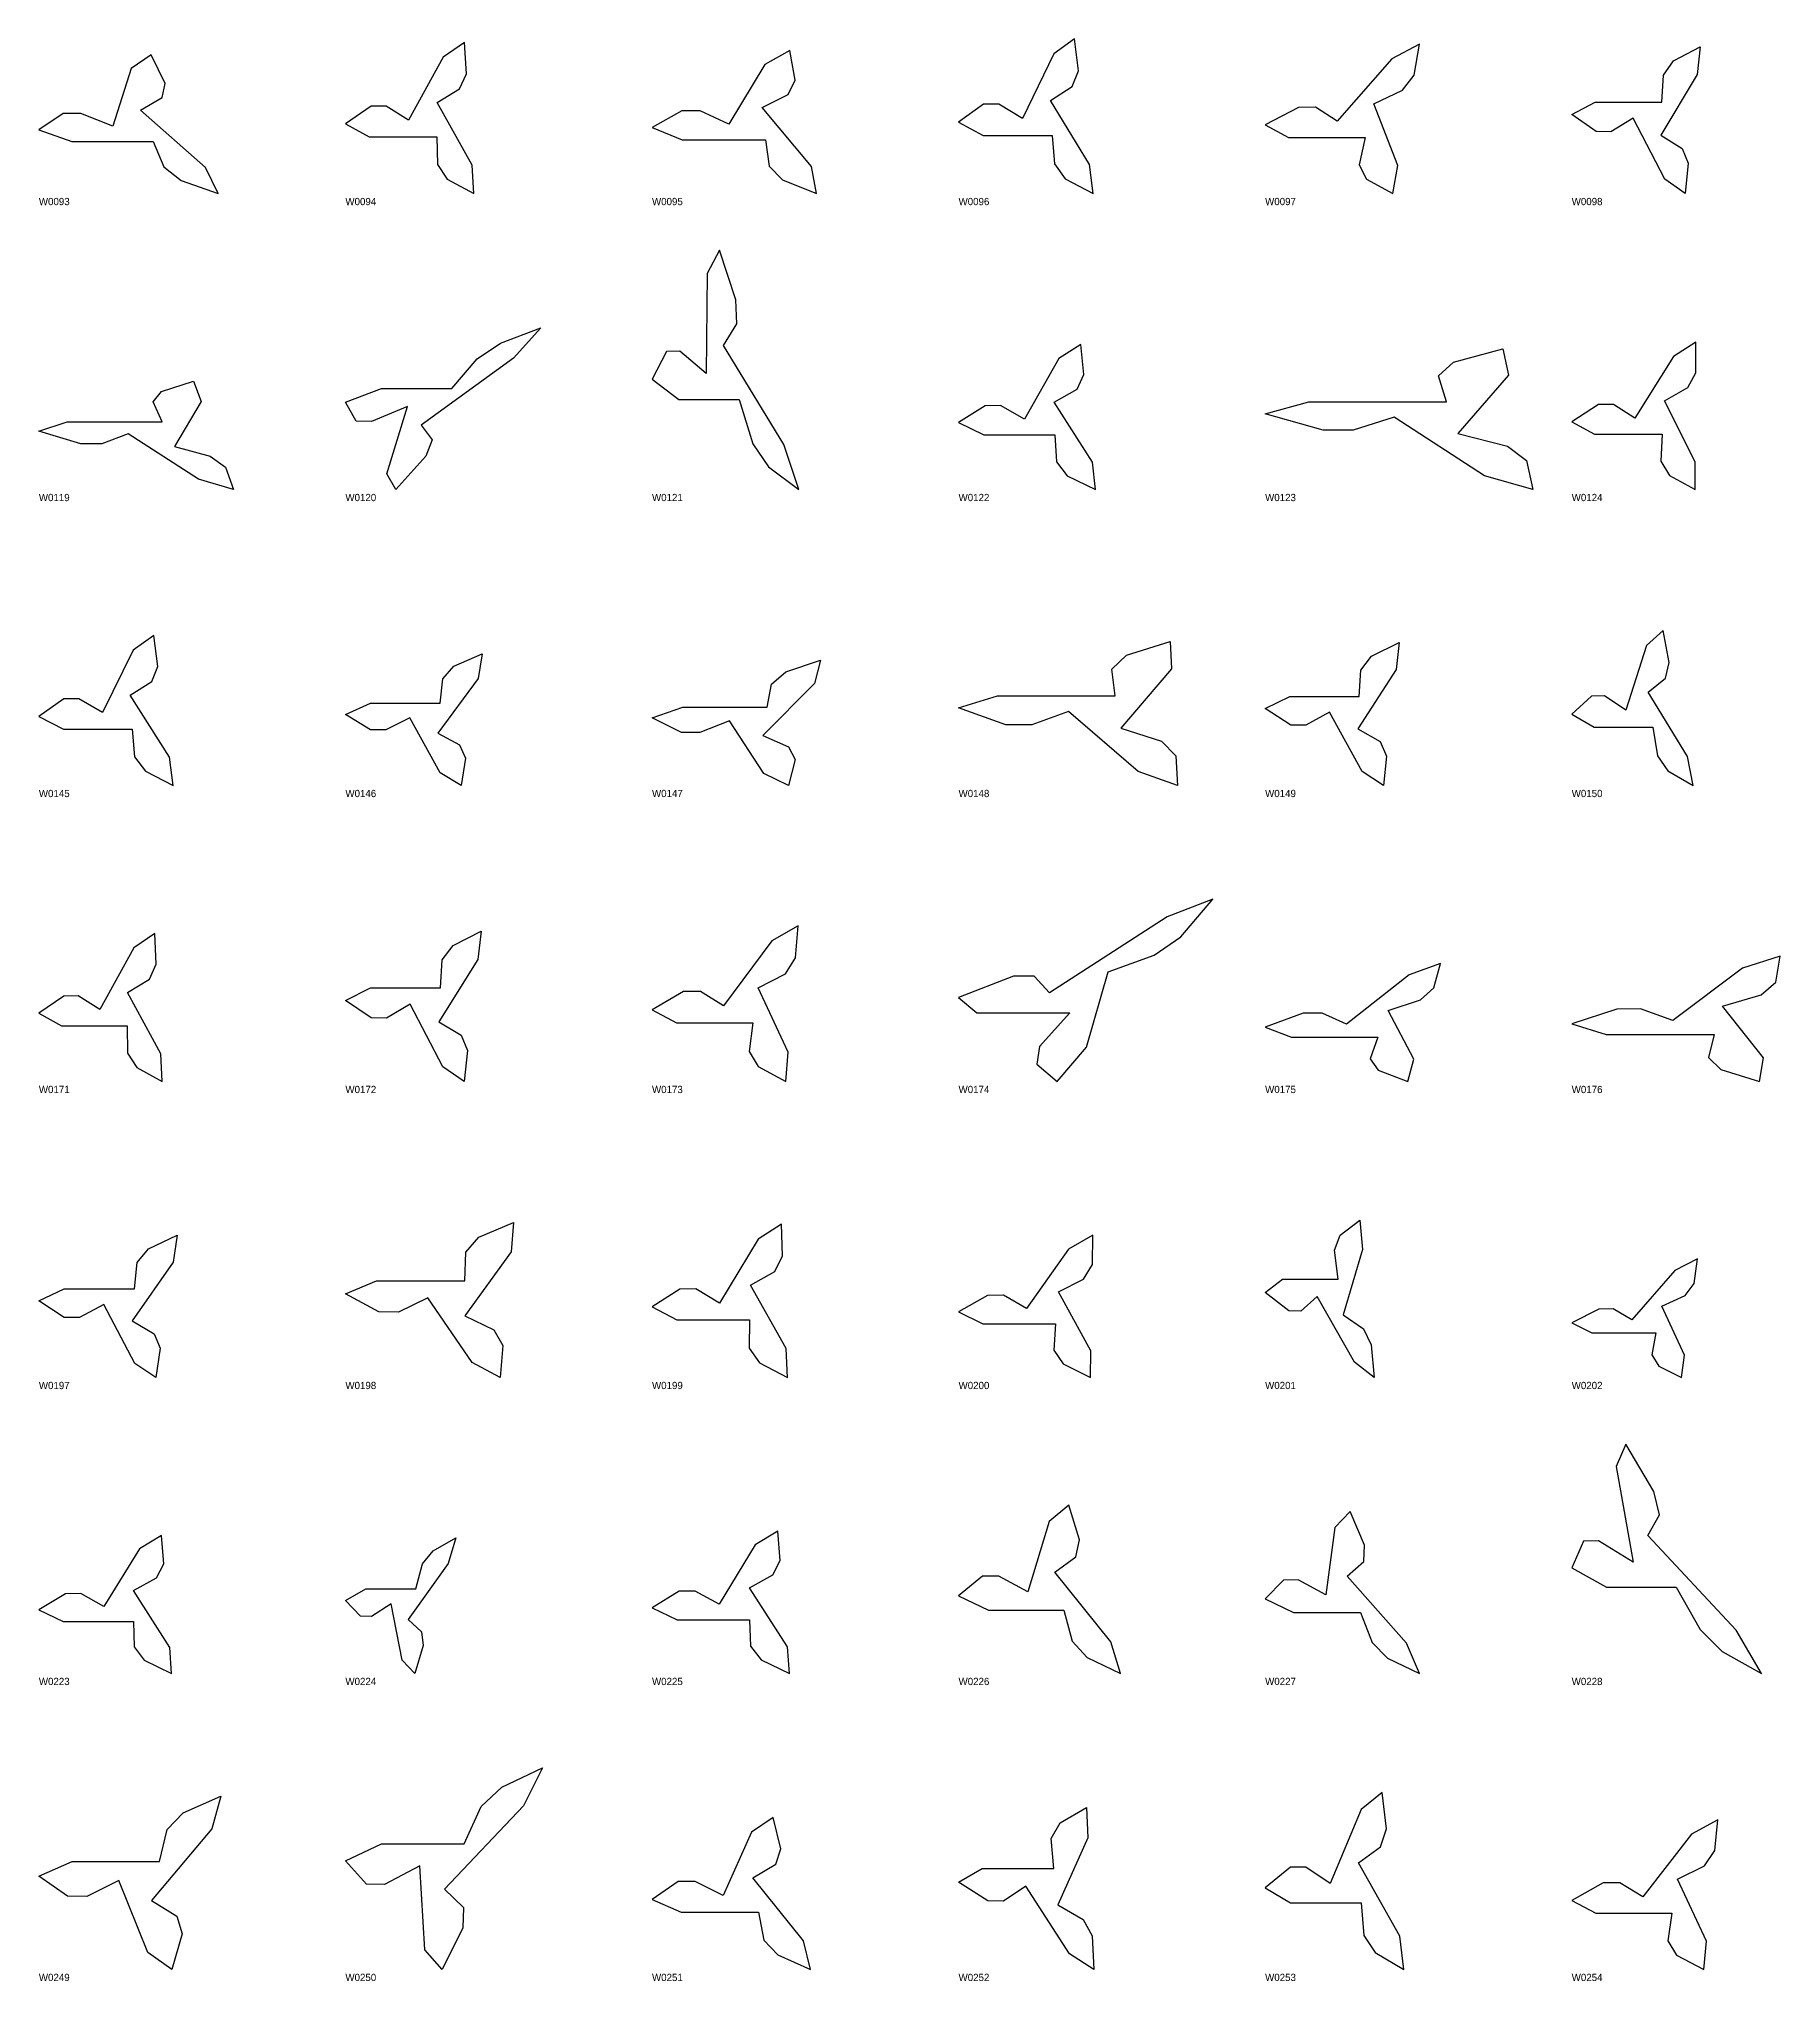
# Model space of a CAD drawing. Header units: millimetres. Extents: x 0 to 2703, y -1633 to 66.
# Drawn here: x 1476 to 2075, y -920 to -252 of the extents above; entities that cross this region are included whole.
import ezdxf

# ---------------------------------------------------------------- set-up
doc = ezdxf.new("R2010")
doc.units = ezdxf.units.MM

msp = doc.modelspace()

# ---------------------------------------------------------------- texts
at = {"layer": 'NEW_CATALOGUE_LABELS'}
for s, p in [('W0093', (1475.94, -309.34)), ('W0094', (1581.36, -309.34)), ('W0095', (1686.79, -309.34)), ('W0096', (1792.21, -309.34)), ('W0097', (1897.63, -309.34)), ('W0098', (2003.06, -309.34)), ('W0119', (1475.94, -411.12)), ('W0120', (1581.36, -411.12)), ('W0121', (1686.79, -411.12)), ('W0122', (1792.21, -411.12)), ('W0123', (1897.63, -411.12)), ('W0124', (2003.06, -411.12)), ('W0145', (1475.94, -512.9)), ('W0146', (1581.36, -512.9)), ('W0147', (1686.79, -512.9)), ('W0148', (1792.21, -512.9)), ('W0149', (1897.63, -512.9)), ('W0150', (2003.06, -512.9)), ('W0171', (1475.94, -614.68)), ('W0172', (1581.36, -614.68)), ('W0173', (1686.79, -614.68)), ('W0174', (1792.21, -614.68)), ('W0175', (1897.63, -614.68)), ('W0176', (2003.06, -614.68)), ('W0197', (1475.94, -716.47)), ('W0198', (1581.36, -716.47)), ('W0199', (1686.79, -716.47)), ('W0200', (1792.21, -716.47)), ('W0201', (1897.63, -716.47)), ('W0202', (2003.06, -716.47)), ('W0223', (1475.94, -818.25)), ('W0224', (1581.36, -818.25)), ('W0225', (1686.79, -818.25)), ('W0226', (1792.21, -818.25)), ('W0227', (1897.63, -818.25)), ('W0228', (2003.06, -818.25)), ('W0249', (1475.94, -920.03)), ('W0250', (1581.36, -920.03)), ('W0251', (1686.79, -920.03)), ('W0252', (1792.21, -920.03)), ('W0253', (1897.63, -920.03)), ('W0254', (2003.06, -920.03))]:
    msp.add_text(s, height=2.5, dxfattribs=at).set_placement(p)

# ---------------------------------------------------------------- linework, layer by layer
at = {"layer": 'RECOVERED_OUTLINES'}
for points in [[(1589.48, -285.81), (1612.83, -285.81), (1613.01, -295.39), (1616.38, -300.39), (1625.51, -305.34), (1624.91, -295.57), (1612.88, -274.06), (1620.55, -269.39), (1622.95, -264.12), (1622.29, -253.4), (1614.92, -258.44), (1603.05, -280.11), (1595.34, -275.29), (1590.21, -275.35), (1581.36, -281.41)], [(1800.72, -285.34), (1824.44, -285.34), (1825.2, -295.15), (1828.92, -300.27), (1838.49, -305.34), (1837.29, -295.34), (1823.79, -273.31), (1831.3, -268.52), (1833.43, -263.12), (1832.11, -252.15), (1824.93, -257.31), (1814.16, -279.5), (1806.04, -274.57), (1800.84, -274.63), (1792.21, -280.83)], [(1487.27, -287.42), (1515.21, -287.42), (1518.96, -296.21), (1524.84, -300.8), (1537.59, -305.34), (1533.26, -296.38), (1510.95, -276.65), (1518.4, -272.36), (1519.33, -267.52), (1514.58, -257.69), (1507.63, -262.31), (1501.41, -282.19), (1490.4, -277.77), (1484.3, -277.82), (1475.94, -283.38)], [(1697.19, -286.84), (1725.83, -286.84), (1727.03, -295.92), (1731.67, -300.66), (1743.37, -305.34), (1741.64, -296.09), (1724.7, -275.72), (1733.64, -271.3), (1736.05, -266.31), (1734.14, -256.16), (1725.62, -260.93), (1713.25, -281.45), (1703.31, -276.88), (1697.03, -276.94), (1686.79, -282.68)], [(1905.71, -286.05), (1932.07, -286.05), (1929.92, -295.51), (1932.49, -300.45), (1941.57, -305.34), (1943.3, -295.69), (1935.03, -274.45), (1944.84, -269.83), (1948.86, -264.62), (1950.75, -254.03), (1941.19, -259.01), (1922.43, -280.42), (1914.92, -275.66), (1909.12, -275.71), (1897.63, -281.7)], [(2011.18, -273.89), (2034.05, -273.89), (2034.6, -264.59), (2038.1, -259.74), (2047.23, -254.93), (2046.26, -264.41), (2033.66, -285.29), (2040.99, -289.82), (2043.14, -294.94), (2042.08, -305.34), (2035.05, -300.45), (2024.25, -279.42), (2016.51, -284.1), (2011.5, -284.04), (2003.06, -278.16)], [(1696.07, -376.19), (1716.81, -376.19), (1721.48, -391.36), (1726.83, -399.29), (1737.27, -407.12), (1732.13, -391.65), (1711.33, -357.59), (1715.94, -350.18), (1715.59, -341.84), (1709.96, -324.86), (1705.79, -332.84), (1705.44, -367.17), (1696.32, -359.53), (1691.8, -359.62), (1686.79, -369.22)], [(1593.72, -372.43), (1617.92, -372.43), (1626.69, -362.18), (1634.68, -356.82), (1648.57, -351.52), (1639.19, -361.98), (1607.45, -385), (1611.2, -390.01), (1608.97, -395.65), (1598.67, -407.12), (1595.56, -401.73), (1602.67, -378.53), (1590.36, -383.69), (1585.11, -383.63), (1581.36, -377.14)], [(1800.86, -388.36), (1825.35, -388.36), (1825.84, -397.56), (1829.53, -402.37), (1839.26, -407.12), (1838.32, -397.74), (1825.05, -377.08), (1832.95, -372.59), (1835.31, -367.52), (1834.29, -357.23), (1826.71, -362.07), (1814.92, -382.89), (1806.68, -378.25), (1801.31, -378.31), (1792.21, -384.13)], [(1912.66, -376.95), (1959.98, -376.95), (1957.25, -368.03), (1962.46, -363.36), (1979.36, -358.76), (1981.3, -367.85), (1963.9, -387.88), (1980.96, -392.23), (1987.54, -397.14), (1989.67, -407.12), (1973.1, -402.43), (1942, -382.25), (1927.94, -386.74), (1917.54, -386.68), (1897.63, -381.04)], [(2010.85, -388.09), (2034.13, -388.09), (2033.67, -397.42), (2036.69, -402.3), (2045.46, -407.12), (2045.51, -397.6), (2034.98, -376.64), (2042.94, -372.09), (2045.69, -366.95), (2045.75, -356.5), (2038.07, -361.42), (2024.76, -382.54), (2017.4, -377.84), (2012.29, -377.89), (2003.06, -383.8)], [(1485.72, -383.86), (1518.32, -383.86), (1515.2, -376.99), (1518.15, -373.4), (1529.15, -369.85), (1531.74, -376.86), (1522.53, -392.29), (1534.87, -395.65), (1540.08, -399.43), (1542.93, -407.12), (1530.87, -403.51), (1506.66, -387.95), (1497.6, -391.41), (1490.43, -391.37), (1475.94, -387.02)], [(1484.44, -489.5), (1508.06, -489.5), (1508.87, -499.01), (1512.6, -503.99), (1522.16, -508.9), (1520.91, -499.2), (1507.35, -477.83), (1514.81, -473.19), (1516.9, -467.95), (1515.53, -457.3), (1508.4, -462.31), (1497.79, -483.84), (1489.68, -479.05), (1484.5, -479.11), (1475.94, -485.13)], [(1805.59, -478.03), (1846.05, -478.03), (1844.88, -468.9), (1849.94, -464.13), (1864.99, -459.42), (1865.46, -468.73), (1847.97, -489.22), (1861.99, -493.67), (1866.98, -498.69), (1867.49, -508.9), (1853.94, -504.1), (1829.99, -483.45), (1817.38, -488.05), (1808.49, -487.99), (1792.21, -482.22)], [(1906.1, -478.26), (1929.96, -478.26), (1930.54, -469.2), (1934.18, -464.46), (1943.71, -459.78), (1942.69, -469.02), (1929.53, -489.36), (1937.18, -493.78), (1939.42, -498.77), (1938.3, -508.9), (1930.98, -504.14), (1919.73, -483.64), (1911.66, -488.2), (1906.43, -488.15), (1897.63, -482.42)], [(2010.73, -488.86), (2030.97, -488.86), (2032.51, -498.69), (2036.16, -503.83), (2044.78, -508.9), (2042.85, -498.88), (2029.32, -476.81), (2035.29, -472.01), (2036.61, -466.6), (2034.49, -455.6), (2028.83, -460.78), (2021.67, -483.01), (2014.29, -478.07), (2009.86, -478.13), (2003.06, -484.34)], [(1590.01, -480.63), (1613.92, -480.63), (1614.83, -472.27), (1618.66, -467.9), (1628.38, -463.59), (1627.02, -472.11), (1613.09, -490.87), (1620.59, -494.95), (1622.65, -499.55), (1621.16, -508.9), (1614, -504.51), (1603.47, -485.6), (1595.21, -489.8), (1589.97, -489.75), (1581.36, -484.47)], [(1697.44, -481.98), (1726.38, -481.98), (1727.91, -474.02), (1732.76, -469.86), (1744.75, -465.75), (1742.67, -473.87), (1724.86, -491.74), (1733.73, -495.62), (1736, -500), (1733.73, -508.9), (1725.28, -504.72), (1713.49, -486.71), (1703.28, -490.72), (1696.94, -490.67), (1686.79, -485.64)], [(1798.44, -587.11), (1830.51, -587.11), (1820.06, -598.67), (1819.1, -604.71), (1826.11, -610.68), (1836.19, -598.89), (1843.7, -572.94), (1859.45, -567.3), (1868.64, -560.94), (1879.7, -548), (1863.95, -554.08), (1823.43, -580.24), (1818.24, -574.42), (1811.13, -574.49), (1792.21, -581.8)], [(1483.74, -591.56), (1506.32, -591.56), (1506.4, -600.94), (1509.62, -605.84), (1518.39, -610.68), (1517.9, -601.12), (1506.48, -580.06), (1513.94, -575.48), (1516.31, -570.32), (1515.77, -559.83), (1508.6, -564.76), (1496.91, -585.98), (1489.51, -581.26), (1484.55, -581.32), (1475.94, -587.25)], [(1589.94, -578.43), (1614.02, -578.43), (1614.67, -568.89), (1618.39, -563.91), (1628.04, -558.99), (1626.94, -568.71), (1613.5, -590.12), (1621.18, -594.77), (1623.4, -600.02), (1622.2, -610.68), (1614.85, -605.67), (1603.65, -584.1), (1595.47, -588.9), (1590.19, -588.84), (1581.36, -582.81)], [(1695.24, -590.56), (1721.49, -590.56), (1720.24, -600.43), (1723.27, -605.59), (1732.78, -610.68), (1733.58, -600.62), (1723.33, -578.46), (1732.66, -573.65), (1736.16, -568.21), (1737.04, -557.17), (1728, -562.36), (1711.36, -584.69), (1703.42, -579.72), (1697.66, -579.78), (1686.79, -586.03)], [(2014.93, -594.48), (2052.07, -594.48), (2050.1, -602.42), (2054.29, -606.58), (2067.64, -610.68), (2068.97, -602.58), (2054.92, -584.73), (2068.21, -580.85), (2073.28, -576.48), (2074.74, -567.59), (2061.84, -571.77), (2037.85, -589.75), (2026.72, -585.75), (2018.56, -585.8), (2003.06, -590.83)], [(1906.65, -595.42), (1936.35, -595.42), (1933.74, -602.91), (1936.55, -606.82), (1946.69, -610.68), (1948.82, -603.05), (1939.9, -586.25), (1951.04, -582.6), (1955.66, -578.48), (1957.99, -570.1), (1947.13, -574.04), (1925.6, -590.97), (1917.22, -587.21), (1910.69, -587.25), (1897.63, -591.99)], [(1592, -679.22), (1622.48, -679.22), (1622.8, -669.4), (1627.25, -664.26), (1639.21, -659.19), (1638.33, -669.21), (1622.45, -691.27), (1632.42, -696.06), (1635.51, -701.47), (1634.55, -712.47), (1624.98, -707.3), (1609.66, -685.07), (1599.56, -690.01), (1592.87, -689.95), (1581.36, -683.74)], [(1695.35, -692.66), (1720.32, -692.66), (1720.26, -702.37), (1723.74, -707.45), (1733.37, -712.47), (1732.98, -702.56), (1720.69, -680.75), (1729.01, -676.01), (1731.72, -670.67), (1731.3, -659.8), (1723.29, -664.91), (1710.01, -686.88), (1701.89, -682), (1696.41, -682.06), (1686.79, -688.2)], [(1903.62, -678.7), (1922.7, -678.7), (1921.44, -668.71), (1923.47, -663.5), (1930.2, -658.34), (1931.14, -668.52), (1924.46, -690.93), (1931.41, -695.8), (1934.15, -701.3), (1935.18, -712.47), (1928.42, -707.21), (1915.54, -684.63), (1909.95, -689.66), (1905.75, -689.59), (1897.63, -683.28)], [(1484.67, -681.97), (1508.83, -681.97), (1509.76, -672.96), (1513.63, -668.25), (1523.45, -663.59), (1522.08, -672.79), (1507.99, -693.02), (1515.56, -697.42), (1517.64, -702.38), (1516.13, -712.47), (1508.9, -707.72), (1498.27, -687.33), (1489.93, -691.87), (1484.63, -691.81), (1475.94, -686.11)], [(1800.56, -694.08), (1825.6, -694.08), (1825.01, -703.09), (1828.22, -707.81), (1837.61, -712.47), (1837.75, -703.27), (1826.61, -683.02), (1835.21, -678.62), (1838.22, -673.66), (1838.38, -663.57), (1830.07, -668.32), (1815.57, -688.72), (1807.7, -684.18), (1802.2, -684.23), (1792.21, -689.94)], [(2010, -697.14), (2032.04, -697.14), (2030.65, -704.66), (2033.01, -708.58), (2040.82, -712.47), (2041.85, -704.8), (2034.02, -687.93), (2042.03, -684.27), (2045.16, -680.13), (2046.29, -671.72), (2038.51, -675.68), (2023.74, -692.68), (2017.26, -688.89), (2012.41, -688.94), (2003.06, -693.69)], [(2015.06, -784.61), (2039.03, -784.61), (2047.21, -799.14), (2054.85, -806.74), (2068.35, -814.25), (2059.58, -799.42), (2029.29, -766.79), (2033.27, -759.7), (2031.34, -751.7), (2021.71, -735.44), (2018.35, -743.09), (2024.24, -775.97), (2012.3, -768.65), (2007.09, -768.74), (2003.06, -777.93)], [(1802.45, -792.49), (1828.46, -792.49), (1831.27, -803.16), (1836.39, -808.73), (1847.9, -814.25), (1844.57, -803.36), (1825.32, -779.4), (1832.59, -774.2), (1833.83, -768.32), (1830.18, -756.38), (1823.34, -762), (1816.01, -786.14), (1806.11, -780.77), (1800.42, -780.84), (1792.21, -787.58)], [(1907.39, -793.32), (1930.42, -793.32), (1934.41, -803.58), (1939.72, -808.95), (1950.69, -814.25), (1946.21, -803.78), (1925.81, -780.74), (1931.52, -775.74), (1931.8, -770.09), (1926.89, -758.61), (1921.62, -764.01), (1918.51, -787.22), (1908.99, -782.06), (1903.96, -782.12), (1897.63, -788.61)], [(1484.33, -796.4), (1508.45, -796.4), (1508.66, -805.15), (1512.15, -809.72), (1521.59, -814.25), (1520.94, -805.32), (1508.48, -785.67), (1516.4, -781.4), (1518.87, -776.58), (1518.16, -766.79), (1510.56, -771.4), (1498.33, -791.2), (1490.36, -786.79), (1485.07, -786.84), (1475.94, -792.38)], [(1588.35, -785.18), (1605.58, -785.18), (1607.9, -776.59), (1611.52, -772.11), (1619.38, -767.67), (1616.71, -776.43), (1602.95, -795.72), (1607.54, -799.91), (1608.12, -804.63), (1605.19, -814.25), (1600.9, -809.73), (1597.07, -790.29), (1590.28, -794.62), (1586.52, -794.56), (1581.36, -789.13)], [(1695.48, -795.84), (1720.35, -795.84), (1720.66, -804.86), (1724.31, -809.58), (1734.09, -814.25), (1733.33, -805.04), (1720.27, -784.77), (1728.38, -780.36), (1730.87, -775.39), (1730.04, -765.29), (1722.25, -770.04), (1709.86, -790.47), (1701.6, -785.92), (1696.14, -785.98), (1686.79, -791.69)], [(1593.82, -872.79), (1622.21, -872.79), (1628.06, -860.01), (1635.1, -853.33), (1649.1, -846.73), (1642.63, -859.77), (1615.38, -888.46), (1621.96, -894.69), (1621.79, -901.73), (1614.68, -916.03), (1608.69, -909.3), (1606.97, -880.39), (1594.76, -886.82), (1588.57, -886.74), (1581.36, -878.66)], [(1487.45, -878.88), (1517.47, -878.88), (1520.06, -867.89), (1525.62, -862.16), (1538.57, -856.48), (1535.4, -867.68), (1514.66, -892.34), (1523.38, -897.7), (1525.17, -903.74), (1521.69, -916.03), (1513.46, -910.25), (1503.5, -885.41), (1492.41, -890.93), (1485.83, -890.87), (1475.94, -883.92)], [(1800.3, -881.27), (1825, -881.27), (1824.1, -871), (1827.1, -865.63), (1836.19, -860.33), (1836.66, -870.8), (1826.39, -893.87), (1835.04, -898.88), (1838.18, -904.53), (1838.7, -916.03), (1830.33, -910.62), (1815.3, -887.38), (1807.69, -892.55), (1802.27, -892.49), (1792.21, -885.99)], [(1906.41, -893.13), (1930.63, -893.13), (1931.58, -904.36), (1935.48, -910.23), (1945.35, -916.03), (1943.94, -904.58), (1929.75, -879.37), (1937.33, -873.89), (1939.4, -867.71), (1937.86, -855.15), (1930.62, -861.06), (1920.03, -886.46), (1911.64, -880.81), (1906.33, -880.88), (1897.63, -887.98)], [(1696.8, -896.36), (1723.4, -896.36), (1725.29, -906.01), (1730.01, -911.05), (1741.28, -916.03), (1738.88, -906.19), (1721.41, -884.54), (1729.32, -879.83), (1731.13, -874.53), (1728.49, -863.74), (1720.99, -868.81), (1711.26, -890.63), (1701.63, -885.77), (1695.81, -885.83), (1686.79, -891.93)], [(2011.41, -896.67), (2037.5, -896.67), (2036.16, -906.16), (2039.12, -911.12), (2048.51, -916.03), (2049.42, -906.34), (2039.46, -885.03), (2048.78, -880.4), (2052.32, -875.17), (2053.31, -864.55), (2044.27, -869.55), (2027.49, -891.02), (2019.66, -886.25), (2013.93, -886.3), (2003.06, -892.31)]]:
    msp.add_lwpolyline(points, close=True, dxfattribs=at)

msp.set_redraw_order([(e.dxf.handle, doc.entitydb.next_handle()) for e in msp.query("TEXT MTEXT ATTDEF DIMENSION ARC_DIMENSION")])  # texts and dimensions are drawn at this point

doc.saveas('drawing.dxf')
